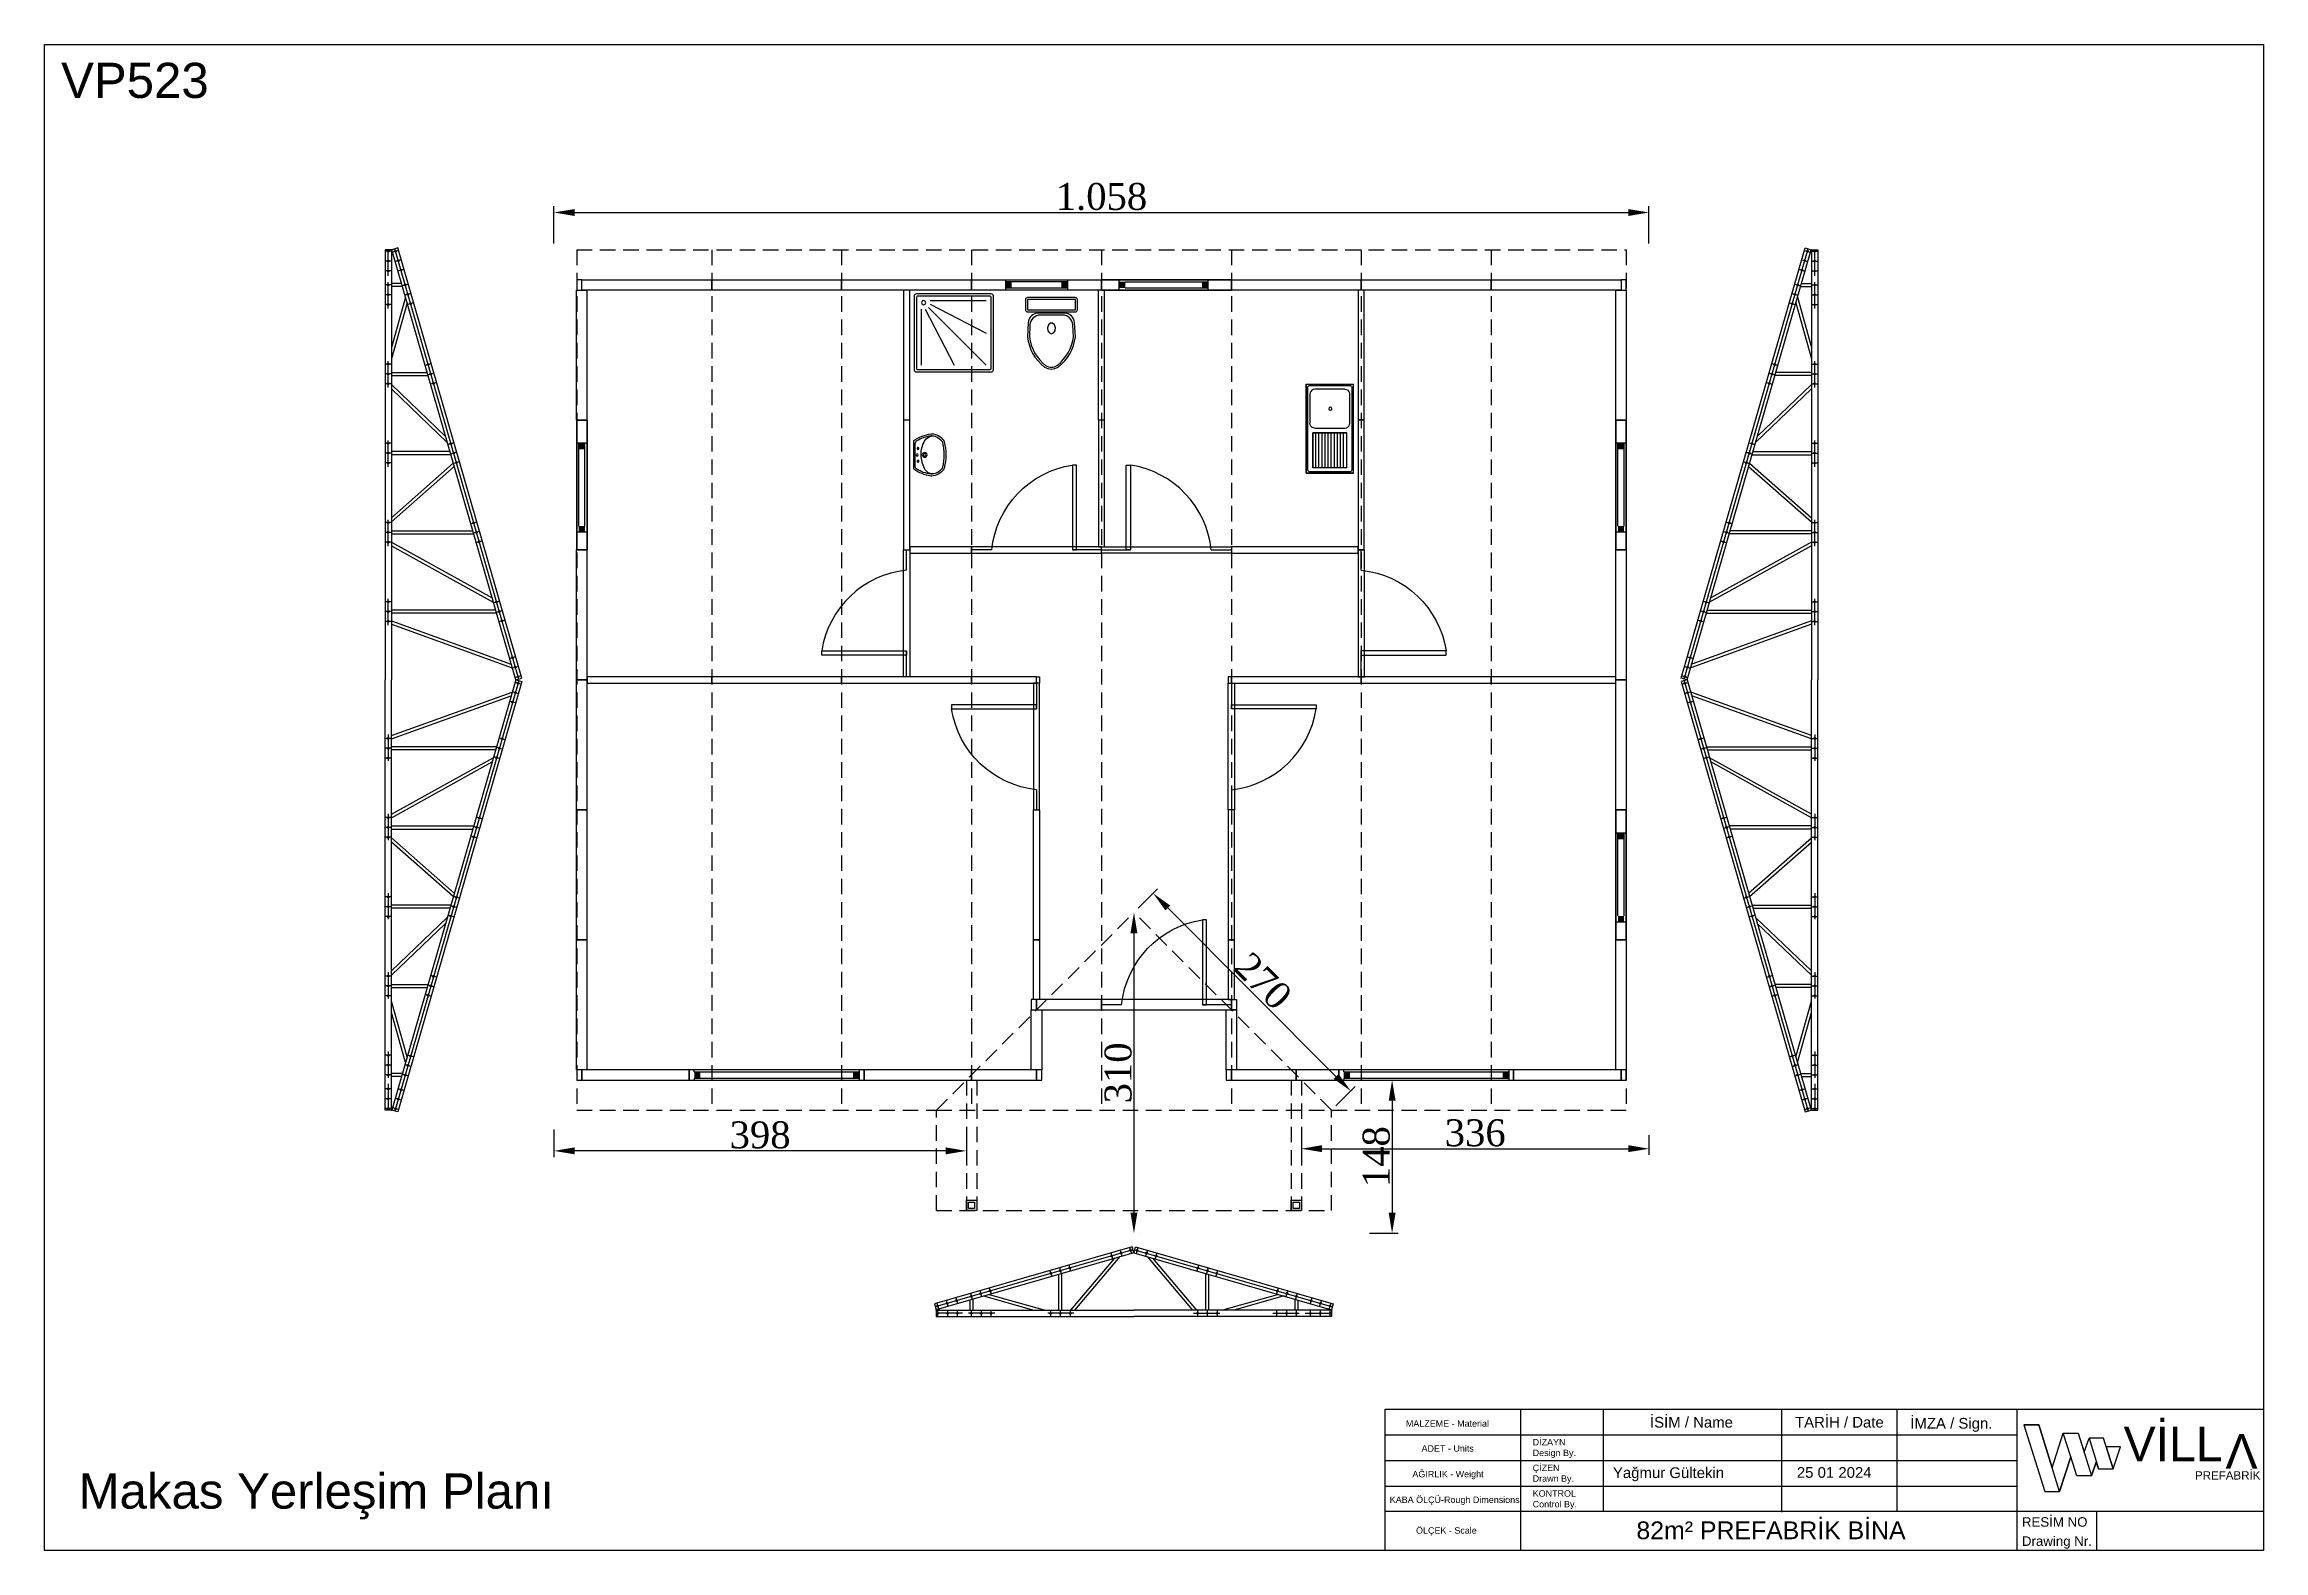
# Model space of a CAD drawing. Header units: millimetres. Extents: x 202729 to 220821, y -210537 to -202962.
# Drawn here: x 207779 to 209923, y -206046 to -204591 of the extents above; entities that cross this region are included whole.
import ezdxf
from ezdxf.enums import TextEntityAlignment as Align

# ---------------------------------------------------------------- set-up
doc = ezdxf.new("R2010")
doc.units = ezdxf.units.MM
doc.header["$MEASUREMENT"] = 0
doc.linetypes.add('DASHED', pattern=[0.75, 0.5, -0.25])
for name, color, linetype in [('1', 250, 'Continuous'), ('Block1', 255, 'Continuous'), ('DUVAR', 7, 'Continuous'), ('KAPI-PEN', 3, 'Continuous'), ('PANO', 11, 'Continuous'), ('TEFRIS', 4, 'Continuous'), ('ZEMİN', 191, 'Continuous'), ('ÖLÇÜLENDİRME', 121, 'Continuous')]:
    doc.layers.add(name, color=color, linetype=linetype)
doc.styles.add('133', font='times.ttf')
doc.styles.get("Standard").update_dxf_attribs({"font": 'arial.ttf'})
doc.dimstyles.new('MAKAS', dxfattribs={"dimscale": 20, "dimtxt": 1.3, "dimasz": 1, "dimexe": 0.3, "dimexo": 0.3, "dimgap": 0.1, "dimtad": 1, "dimrnd": 1, "dimzin": 12, "dimdsep": 46, "dimlunit": 6, "dimtxsty": '133', "dimcen": 0.8, "dimdle": 0.0005, "dimclrd": 4, "dimclre": 6, "dimclrt": 2, "dimazin": 3, "dimtfac": 1, "dimtmove": 0, "dimatfit": 2, "dimldrblk": 'DOTSMALL', "dimfxl": 0, "dimtolj": 1, "dimtzin": 0, "dimarcsym": 0})

msp = doc.modelspace()

# ---------------------------------------------------------------- texts
at = {"linetype": 'Continuous', "lineweight": 25}
for s, height, p in [('VP523', 34.0027, (207794.783, -204643.011)), ('Makas Yerleşim Planı', 34.00273, (207811.705, -206005.379))]:
    msp.add_text(s, height=height, dxfattribs=at).set_placement(p)
at = {"attachment_point": 1}
for s, insert, char_height in [('{\\f@Arial Unicode MS|b0|i0|c162|p34;VİLL}', (209787.446, -205926.346), 33.264), ('{\\f@Arial Unicode MS|b0|i0|c162|p34;PREFABRİK}', (209856.4, -205969.309), 7.98336)]:
    msp.add_mtext_dynamic_manual_height_columns(s, width=1365.36836, gutter_width=12.5, heights=[297.917], dxfattribs=dict(at, insert=insert, char_height=char_height))
at = {"insert": (209916.849, -205966.728), "char_height": 33.264, "attachment_point": 1, "rotation": 180}
msp.add_mtext_dynamic_manual_height_columns('{\\f@Arial Unicode MS|b0|i0|c162|p34;V}', width=1365.36836, gutter_width=12.5, heights=[297.917], dxfattribs=at)
at = {"layer": '1', "color": 0, "lineweight": 25}
for s, height, p in [('İSİM / Name', 10.32282, (209329.869, -205927.112)), ('TARİH / Date', 10.32282, (209469.964, -205927.102)), ('İMZA / Sign.', 10.32282, (209581.345, -205928.144)), ('MALZEME - Material', 6.19369, (209094.022, -205926.276)), ('DİZAYN', 6.1937, (209216.531, -205944.32)), ('ADET - Units', 6.19369, (209109.177, -205950.357)), ('Design By.', 6.1937, (209216.531, -205954.643)), ('AĞIRLIK - Weight', 6.19369, (209100.323, -205975.132)), ('ÇİZEN', 6.1937, (209216.531, -205969.095)), ('Drawn By.', 6.1937, (209216.531, -205979.418)), ('Yağmur Gültekin', 10.32282, (209294.052, -205975.847)), ('KABA ÖLÇÜ-Rough Dimensions', 6.19369, (209078.443, -205999.907)), ('Control By.', 6.19369, (209216.531, -206004.192)), ('KONTROL', 6.1937, (209216.531, -205993.87)), ('ÖLÇEK - Scale', 6.19369, (209103.822, -206029.579)), ('RESİM NO', 9.1758, (209689.2, -206022.859)), ('Drawing Nr.', 9.17584, (209689.2, -206041.337))]:
    msp.add_text(s, height=height, dxfattribs=at).set_placement(p)
msp.add_text('25 01 2024', height=10.3228, dxfattribs=at).set_placement((209543.921, -205975.626), align=Align.RIGHT)
msp.add_text('82m² PREFABRİK BİNA', height=17.18342, dxfattribs=at).set_placement((209446.785, -206034.924), align=Align.CENTER)

# ---------------------------------------------------------------- blocks, each defined once
blk = doc.blocks.new('110')
blk.add_lwpolyline([(74265.2, -40100.5), (74265.2, -40226), (74275.2, -40226), (74275.2, -40100.5)], close=True)
blk = doc.blocks.new('kg')
at = {"layer": 'PANO', "color": 1}
for p, q in [((-19542.4, -7126.4), (-19602.4, -7126.4)), ((-19542.4, -7132.4), (-19602.4, -7132.4))]:
    blk.add_line(p, q, dxfattribs=at)
for points in [[(-19602.4, -7124.4), (-19602.4, -7134.4)], [(-19542.4, -7124.4), (-19542.4, -7134.4)]]:
    blk.add_lwpolyline(points, dxfattribs=at)
for points in [[(-19602.4, -7126.4), (-19596.4, -7126.4), (-19602.4, -7132.4), (-19596.4, -7132.4)], [(-19542.4, -7126.4), (-19548.4, -7126.4), (-19542.4, -7132.4), (-19548.4, -7132.4)]]:
    blk.add_solid(points, dxfattribs=at)
blk = doc.blocks.new('ehr')
at = {"layer": 'PANO', "color": 1}
for p, q in [((-20063, -6682.3), (-19983, -6682.3)), ((-20063, -6688.3), (-19983, -6688.3))]:
    blk.add_line(p, q, dxfattribs=at)
for points in [[(-20069, -6690.3), (-20069, -6680.3)], [(-19983, -6690.3), (-19983, -6680.3)]]:
    blk.add_lwpolyline(points, dxfattribs=at)
for points in [[(-20069, -6688.3), (-20063, -6688.3), (-20069, -6682.3), (-20063, -6682.3)], [(-19983, -6688.3), (-19989, -6688.3), (-19983, -6682.3), (-19989, -6682.3)]]:
    blk.add_solid(points, dxfattribs=at)
blk = doc.blocks.new('jyt')
at = {"layer": 'PANO', "color": 1}
for p, q in [((-19934.2, -6827.4), (-19934.2, -6747.4)), ((-19928.2, -6827.4), (-19928.2, -6747.4))]:
    blk.add_line(p, q, dxfattribs=at)
for points in [[(-19926.2, -6747.4), (-19936.2, -6747.4)], [(-19926.2, -6833.4), (-19936.2, -6833.4)]]:
    blk.add_lwpolyline(points, dxfattribs=at)
for points in [[(-19928.2, -6747.4), (-19928.2, -6753.4), (-19934.2, -6747.4), (-19934.2, -6753.4)], [(-19928.2, -6833.4), (-19928.2, -6827.4), (-19934.2, -6833.4), (-19934.2, -6827.4)]]:
    blk.add_solid(points, dxfattribs=at)
blk = doc.blocks.new('113')
for points in [[(74265.2, -40728), (74265.2, -40853.5), (74275.2, -40853.5), (74275.2, -40728)], [(74265.2, -40728), (74265.2, -40853.5), (74275.2, -40853.5), (74275.2, -40728)], [(74275.2, -40853.5), (74275.2, -40728), (74265.2, -40728), (74265.2, -40853.5)]]:
    blk.add_lwpolyline(points, close=True)
at = {"layer": 'KAPI-PEN'}
for points in [[(74270.2, -40728), (74270.2, -40756)], [(74270.2, -40834), (74270.2, -40853.5)]]:
    blk.add_lwpolyline(points, dxfattribs=at)
blk.add_lwpolyline([(74270.2, -40834, -0.341049), (74188.2, -40756), (74270.2, -40756), (74270.2, -40752), (74188.2, -40752), (74188.2, -40756)], format="xyb", dxfattribs=at)
blk = doc.blocks.new('gfj')
at = {"layer": 'Block1', "color": 1}
for p, q in [((-3418.2, -20535), (-3418.2, -20533)), ((-3418.2, -20541), (-3418.2, -20543))]:
    blk.add_line(p, q, dxfattribs=at)
at = {"layer": 'PANO', "color": 1}
for p, q in [((-3418.2, -20535), (-3258.7, -20535)), ((-3418.2, -20541), (-3258.7, -20541))]:
    blk.add_line(p, q, dxfattribs=at)
blk.add_lwpolyline([(-3258.7, -20543), (-3258.7, -20533)], dxfattribs=at)
for points in [[(-3418.2, -20541), (-3412.2, -20541), (-3418.2, -20535), (-3412.2, -20535)], [(-3258.7, -20541), (-3264.7, -20541), (-3258.7, -20535), (-3264.7, -20535)]]:
    blk.add_solid(points, dxfattribs=at)
blk = doc.blocks.new('D')
blk.add_lwpolyline([(69161.3, -39614.6), (69286.8, -39614.6), (69286.8, -39608.6), (69161.3, -39608.6)], close=True)
blk = doc.blocks.new('KAPI')
for points in [[(68907.3, -39991.1), (68907.3, -40116.6), (68913.3, -40116.6), (68913.3, -39991.1)], [(68907.3, -39991.1), (68907.3, -40116.6), (68913.3, -40116.6), (68913.3, -39991.1)], [(68913.3, -40116.6), (68913.3, -39991.1), (68907.3, -39991.1), (68907.3, -40116.6)]]:
    blk.add_lwpolyline(points, close=True)
at = {"layer": 'KAPI-PEN'}
for points in [[(68910.3, -39991.1), (68910.3, -40019.1)], [(68910.3, -40097.1), (68910.3, -40116.6)]]:
    blk.add_lwpolyline(points, dxfattribs=at)
blk.add_lwpolyline([(68910.3, -40097.1, -0.341049), (68828.3, -40019.1), (68910.3, -40019.1), (68910.3, -40015.1), (68828.3, -40015.1), (68828.3, -40019.1)], format="xyb", dxfattribs=at)
blk = doc.blocks.new('KLOZET')
at = {"layer": 'TEFRIS'}
for p, q in [((-15, 12.4), (-13.8, 12.4)), ((-15, -12.4), (-13.8, -12.4))]:
    blk.add_line(p, q, dxfattribs=at)
for points in [[(-67.2, -6.6, 0.199825), (-37.9, -23.2), (-24.4, -22.4, 0.397632), (-15, -12.4), (-15, 12.4, 0.397632), (-24.4, 22.4), (-37.9, 23.2, 0.199825), (-67.2, 6.6, 0.284389)], [(-2, -25.1, 0.414214), (0, -23.1), (0, 23.1, 0.414214), (-2, 25.1), (-11.8, 25.1, 0.414214), (-13.8, 23.1), (-13.8, -23.1, 0.414214), (-11.8, -25.1)], [(-37.8, -21.3), (-26.4, -20.7, 0.398989), (-16.9, -10.7), (-16.9, 10.7, 0.398989), (-26.4, 20.7), (-37.8, 21.3, 0.197715), (-65.7, 5.6, 0.284389), (-65.7, -5.6, 0.197715)]]:
    blk.add_lwpolyline(points, format="xyb", close=True, dxfattribs=at)
blk.add_lwpolyline([(-11.9, -23.2), (-1.9, -23.2), (-1.9, 23.2), (-11.9, 23.2)], close=True, dxfattribs=at)
at = {"layer": 'TEFRIS', "linetype": 'Continuous'}
blk.add_polyline3d([(-35, -0.1, 0), (-34.2, -2.2, 0), (-32, -3.6, 0), (-29.1, -3.9, 0), (-26.5, -3, 0), (-24.9, -1.2, 0), (-24.9, 0.9, 0), (-26.5, 2.7, 0), (-29.1, 3.6, 0), (-32, 3.3, 0), (-34.2, 1.9, 0), (-35, -0.1, 0)], dxfattribs=at)
blk = doc.blocks.new('LAVABO')
at = {"layer": 'TEFRIS'}
for points in [[(13.9, 0, 0.112842), (20.4, 16.5, 0.051406), (20.4, 17.4, 0.218961), (14.4, 28.5, 0.113197), (12.7, 29.3, 0.122001), (-12.7, 29.3, 0.113197), (-14.4, 28.5, 0.218961), (-20.4, 17.4, 0.051406), (-20.4, 16.5, 0.112842), (-13.9, 0)], [(10, 1.2, 0.248162), (13.8, 2.8, 0.097547), (18.6, 16.6, 0.057084), (18.6, 17.5, 0.205938), (13.7, 26.7, 0.12541), (11.8, 27.7, 0.11725), (-11.8, 27.7, 0.12541), (-13.7, 26.7, 0.174088), (-18.3, 19.3, 0.114282), (-18.6, 16.6, 0.097547), (-13.8, 2.8, 0.248162), (-10, 1.2)]]:
    blk.add_lwpolyline(points, format="xyb", close=True, dxfattribs=at)
blk.add_lwpolyline([(-18.3, 19.3, 0.321438), (-13.2, 10.3, 0.098457), (0, 7.1, 0.139763), (13.2, 10.3, 0.277065), (18.3, 19.3)], format="xyb", dxfattribs=at)
for centre, radius in [((-6.2, 4), 0.923), ((0, 10.5), 2.31), ((0, 10.5), 1.42), ((0, 3.2), 1.08), ((6.2, 4), 0.923)]:
    blk.add_circle(centre, radius, dxfattribs=at)
blk = doc.blocks.new('DUS')
at = {"layer": 'TEFRIS'}
for p, q in [((-1.6, 0.7), (-73.1, 0.7)), ((-75.3, -1.6), (-75.3, -73.1)), ((-73.1, -2.4), (-73.1, -72.3)), ((-2.4, -1.6), (-72.3, -1.6)), ((-14.5, -6.2), (-68.5, -6.2)), ((-14.6, -9.6), (-68.5, -37.7)), ((-12.9, -12.9), (-68.5, -68.5)), ((-9.6, -14.6), (-37.7, -68.5)), ((-6.2, -68.5), (-6.2, -14.5)), ((-1.6, -72.3), (-1.6, -2.4)), ((0.7, -73.1), (0.7, -1.6)), ((-73.1, -75.3), (-1.6, -75.3)), ((-72.3, -73.1), (-2.4, -73.1))]:
    blk.add_line(p, q, dxfattribs=at)
blk.add_circle((-8.2, -8.2), 2.03, dxfattribs=at)
for centre, radius, start, end in [((-73.1, -1.6), 2.28, 90, 180), ((-1.6, -1.6), 2.28, 0, 90), ((-72.3, -2.4), 0.76, 90, 180), ((-2.4, -2.4), 0.76, 360, 90), ((-73.1, -73.1), 2.28, 180, 270), ((-72.3, -72.3), 0.76, 180, 270), ((-2.4, -72.3), 0.76, 270, 0), ((-1.6, -73.1), 2.28, 270, 360)]:
    blk.add_arc(centre, radius, start, end, dxfattribs=at)
blk = doc.blocks.new('*D7270')
at = {"layer": 'Defpoints', "color": 0}
for p in [(209328.9, -204753.6), (208270.9, -204789.5), (209328.9, -204789.5)]:
    blk.add_point(p, dxfattribs=at)
at = {"layer": 'DUVAR', "color": 6, "lineweight": -2}
for p, q in [((208270.9, -204783.5), (208270.9, -204747.6)), ((209328.9, -204783.5), (209328.9, -204747.6))]:
    blk.add_line(p, q, dxfattribs=at)
at = {"layer": 'DUVAR', "color": 4, "lineweight": -2}
blk.add_line((208290.9, -204753.6), (209308.9, -204753.6), dxfattribs=at)
at = {"layer": 'DUVAR', "color": 4}
for points in [[(208290.9, -204750.3), (208290.9, -204757), (208270.9, -204753.6)], [(209308.9, -204757), (209308.9, -204750.3), (209328.9, -204753.6)]]:
    blk.add_solid(points, dxfattribs=at)
at = {"layer": 'DUVAR', "color": 2, "insert": (208799.9, -204738.4), "char_height": 26, "attachment_point": 5, "style": '133'}
blk.add_mtext('\\A1;1.058', dxfattribs=at)
blk = doc.blocks.new('_DotSmall')
at = {"color": 0, "linetype": 'ByBlock', "const_width": 0.5}
blk.add_lwpolyline([(-0.0625, 0, 1), (0.0625, 0, 1)], format="xyb", close=True, dxfattribs=at)
blk = doc.blocks.new('*D7271')
at = {"layer": 'Defpoints', "color": 0}
for p in [(208993.1, -205638.6), (209328.9, -205638.6), (209328.9, -205657.8)]:
    blk.add_point(p, dxfattribs=at)
at = {"layer": 'DUVAR', "color": 6, "lineweight": -2}
for p, q in [((208993.1, -205644.6), (208993.1, -205663.8)), ((209328.9, -205644.6), (209328.9, -205663.8))]:
    blk.add_line(p, q, dxfattribs=at)
at = {"layer": 'DUVAR', "color": 4, "lineweight": -2}
blk.add_line((209013.1, -205657.8), (209308.9, -205657.8), dxfattribs=at)
at = {"layer": 'DUVAR', "color": 4}
for points in [[(209013.1, -205654.4), (209013.1, -205661.1), (208993.1, -205657.8)], [(209308.9, -205661.1), (209308.9, -205654.4), (209328.9, -205657.8)]]:
    blk.add_solid(points, dxfattribs=at)
at = {"layer": 'DUVAR', "color": 2, "insert": (209161, -205642.6), "char_height": 26, "attachment_point": 5, "style": '133'}
blk.add_mtext('\\A1;336', dxfattribs=at)
blk = doc.blocks.new('*D7272')
at = {"layer": 'Defpoints', "color": 0}
for p in [(208270.9, -205633.1), (208669.4, -205633.1), (208270.9, -205659.9)]:
    blk.add_point(p, dxfattribs=at)
at = {"layer": 'DUVAR', "color": 6, "lineweight": -2}
for p, q in [((208270.9, -205639.1), (208270.9, -205665.9)), ((208669.4, -205639.1), (208669.4, -205665.9))]:
    blk.add_line(p, q, dxfattribs=at)
at = {"layer": 'DUVAR', "color": 4, "lineweight": -2}
blk.add_line((208649.4, -205659.9), (208290.9, -205659.9), dxfattribs=at)
at = {"layer": 'DUVAR', "color": 4}
for points in [[(208290.9, -205656.5), (208290.9, -205663.2), (208270.9, -205659.9)], [(208649.4, -205663.2), (208649.4, -205656.5), (208669.4, -205659.9)]]:
    blk.add_solid(points, dxfattribs=at)
at = {"layer": 'DUVAR', "color": 2, "insert": (208470.1, -205644.6), "char_height": 26, "attachment_point": 5, "style": '133'}
blk.add_mtext('\\A1;398', dxfattribs=at)
blk = doc.blocks.new('*D7273')
at = {"layer": 'Defpoints', "color": 0}
for p in [(209052.8, -205591.5), (209052.8, -205739.5), (209080.7, -205739.5)]:
    blk.add_point(p, dxfattribs=at)
at = {"layer": 'DUVAR', "color": 6, "lineweight": -2}
for p, q in [((209058.8, -205591.5), (209086.7, -205591.5)), ((209058.8, -205739.5), (209086.7, -205739.5))]:
    blk.add_line(p, q, dxfattribs=at)
at = {"layer": 'DUVAR', "color": 4, "lineweight": -2}
blk.add_line((209080.7, -205611.5), (209080.7, -205719.5), dxfattribs=at)
at = {"layer": 'DUVAR', "color": 4}
for points in [[(209084.1, -205611.5), (209077.4, -205611.5), (209080.7, -205591.5)], [(209077.4, -205719.5), (209084.1, -205719.5), (209080.7, -205739.5)]]:
    blk.add_solid(points, dxfattribs=at)
at = {"layer": 'DUVAR', "color": 2, "insert": (209065.5, -205665.5), "char_height": 26, "attachment_point": 5, "rotation": 90, "style": '133'}
blk.add_mtext('\\A1;148', dxfattribs=at)
blk = doc.blocks.new('*D7274')
at = {"layer": 'Defpoints', "color": 0}
for p in [(208831.3, -205429.7), (209040.7, -205602), (209022.1, -205620.5)]:
    blk.add_point(p, dxfattribs=at)
at = {"layer": 'DUVAR', "color": 6, "lineweight": -2}
for p, q in [((208835.5, -205425.4), (208854, -205406.9)), ((209026.4, -205616.3), (209044.9, -205597.8))]:
    blk.add_line(p, q, dxfattribs=at)
at = {"layer": 'DUVAR', "color": 4, "lineweight": -2}
blk.add_line((208863.9, -205425.3), (209026.5, -205587.9), dxfattribs=at)
at = {"layer": 'DUVAR', "color": 4}
for points in [[(208866.3, -205422.9), (208861.6, -205427.6), (208849.8, -205411.1)], [(209024.2, -205590.2), (209028.9, -205585.5), (209040.7, -205602)]]:
    blk.add_solid(points, dxfattribs=at)
at = {"layer": 'DUVAR', "color": 2, "insert": (208956, -205495.8), "char_height": 26, "attachment_point": 5, "rotation": 315, "style": '133'}
blk.add_mtext('\\A1;270', dxfattribs=at)
blk = doc.blocks.new('*D7275')
at = {"layer": 'Defpoints', "color": 0}
for p in [(208831.3, -205429.7), (208831.3, -205739.5), (208831.3, -205739.5)]:
    blk.add_point(p, dxfattribs=at)
at = {"layer": 'DUVAR', "color": 6, "lineweight": -2}
for p, q in [((208837.3, -205429.7), (208837.3, -205429.7)), ((208837.3, -205739.5), (208837.3, -205739.5))]:
    blk.add_line(p, q, dxfattribs=at)
at = {"layer": 'DUVAR', "color": 4, "lineweight": -2}
blk.add_line((208831.3, -205449.7), (208831.3, -205719.5), dxfattribs=at)
at = {"layer": 'DUVAR', "color": 4}
for points in [[(208834.6, -205449.7), (208827.9, -205449.7), (208831.3, -205429.7)], [(208827.9, -205719.5), (208834.6, -205719.5), (208831.3, -205739.5)]]:
    blk.add_solid(points, dxfattribs=at)
at = {"layer": 'DUVAR', "color": 2, "insert": (208816.1, -205584.6), "char_height": 26, "attachment_point": 5, "rotation": 90, "style": '133'}
blk.add_mtext('\\A1;310', dxfattribs=at)
blk = doc.blocks.new('EVYE')
at = {"layer": 'TEFRIS'}
for p, q in [((-45.2, 24.7), (40.8, 24.7)), ((-45.2, 24.7), (-45.2, -21.3)), ((-41.7, 23.2), (37.3, 23.2)), ((40.8, 24.7), (40.8, -21.3)), ((-40.2, -12.8, -1.5), (-40.2, 16.2, -1.5)), ((-35.4, 21, -1.5), (-7.4, 21, -1.5)), ((35.8, 18.1, -1.7), (1.9, 18.1, -1.7)), ((1.9, 18.1, -1.7), (1.9, -14.6, -1.7)), ((35.8, 15.1, -1.7), (1.9, 15.1, -1.7)), ((35.8, 12.2, -1.7), (1.9, 12.2, -1.7)), ((35.8, 9.2, -1.7), (1.9, 9.2, -1.7)), ((35.8, 6.2, -1.7), (1.9, 6.2, -1.7)), ((35.8, 3.2, -1.7), (1.9, 3.2, -1.7)), ((35.8, 0.3, -1.7), (1.9, 0.3, -1.7)), ((35.8, -14.6, -1.7), (35.8, 18.1, -1.7)), ((40.8, -21.3), (-45.2, -21.3)), ((37.3, -19.8), (-41.8, -19.8)), ((35.8, -2.7, -1.7), (1.9, -2.7, -1.7)), ((35.8, -5.7, -1.7), (1.9, -5.7, -1.7)), ((35.8, -8.6, -1.7), (1.9, -8.6, -1.7)), ((35.8, -11.6, -1.7), (1.9, -11.6, -1.7)), ((35.8, -14.6, -1.7), (1.9, -14.6, -1.7))]:
    blk.add_line(p, q, dxfattribs=at)
blk.add_circle((-21.4, 1.3, -4.5), 1.49, dxfattribs=at)
for points, invisible_edges in [([(-38.2, -16.7, -1.5), (-79.5, 21.7, -1.5), (-39.3, -15.6, -1.5)], 3), ([(-39.3, -15.6, -1.5), (-79.5, 21.7, -1.5), (-40, -14.3, -1.5)], 3), ([(-40, -14.3, -1.5), (-79.5, 21.7, -1.5), (-40.2, -12.8, -1.5)], 3), ([(37.3, 23.2), (40.8, 24.7), (-45.2, 24.7)], 13), ([(37.3, 23.2), (-45.2, 24.7), (37.3, 23.2)], 3), ([(-45.2, 24.7), (-41.7, 23.2), (37.3, 23.2)], 13), ([(-43.6, 22), (-45.2, 24.7), (-43.1, 22.6)], 3), ([(-43.7, -17.8), (-45.2, 24.7), (-43.7, 21.2)], 3), ([(-43.1, 22.6), (-45.2, 24.7), (-42.5, 23)], 3), ([(-42.5, 23), (-45.2, 24.7), (-41.8, 23.2)], 3), ([(-43.7, 21.2), (-45.2, 24.7), (-43.7, 21.2)], 3), ([(-43.7, 21.2), (-45.2, 24.7), (-43.6, 22)], 3), ([(-43.7, -17.8), (-45.2, 24.7), (-43.7, -17.8)], 3), ([(-41.8, 23.2), (40.8, 24.7), (-41.7, 23.2)], 3), ([(-4.6, -16.7, -1.5), (36.7, 21.7, -1.5), (-3.5, -15.6, -1.5)], 3), ([(-3.5, -15.6, -1.5), (36.7, 21.7, -1.5), (-2.9, -14.3, -1.5)], 3), ([(-2.9, -14.3, -1.5), (36.7, 21.7, -1.5), (-2.6, -12.8, -1.5)], 3), ([(-2.6, -12.8, -1.5), (36.7, 21.7, -1.5), (-2.6, 16.2, -1.5)], 3), ([(38.1, 23), (40.8, 24.7), (37.3, 23.2)], 3), ([(38.7, 22.6), (40.8, 24.7), (38.1, 23)], 3), ([(39.1, 22), (40.8, 24.7), (38.7, 22.6)], 3), ([(39.3, 21.2), (40.8, 24.7), (39.1, 22)], 3), ([(39.3, -17.8), (40.8, -21.3), (40.8, 24.7)], 13), ([(39.3, -17.8), (40.8, 24.7), (39.3, -17.8)], 3), ([(39.3, -17.8), (40.8, 24.7), (39.3, 21.2)], 3), ([(39.3, 21.2), (40.8, 24.7), (39.3, 21.2)], 3), ([(-35.4, 21, -1.5), (-80.6, 20.6, -1.5), (-36.9, 20.8, -1.5)], 3), ([(-36.9, 20.8, -1.5), (-80.6, 20.6, -1.5), (-38.2, 20.1, -1.5)], 3), ([(-38.2, 20.1, -1.5), (-79.5, -18.3, -1.5), (-39.3, 19, -1.5)], 3), ([(-39.3, 19, -1.5), (-79.5, -18.3, -1.5), (-40, 17.7, -1.5)], 3), ([(-40, 17.7, -1.5), (-79.5, -18.3, -1.5), (-40.2, 16.2, -1.5)], 3), ([(-7.4, 21, -1.5), (37.8, 20.6, -1.5), (-5.9, 20.8, -1.5)], 3), ([(-5.9, 20.8, -1.5), (37.8, 20.6, -1.5), (-4.6, 20.1, -1.5)], 3), ([(-4.6, 20.1, -1.5), (36.7, -18.3, -1.5), (-3.5, 19, -1.5)], 3), ([(-3.5, 19, -1.5), (36.7, -18.3, -1.5), (-2.9, 17.7, -1.5)], 3), ([(-2.9, 17.7, -1.5), (36.7, -18.3, -1.5), (-2.6, 16.2, -1.5)], 3), ([(1.9, -14.6, -1.7), (1.9, 18.1, -1.7), (35.8, 18.1, -1.7)], 12), ([(-36.9, -17.4, -1.5), (-80.6, -17.2, -1.5), (-38.2, -16.7, -1.5)], 3), ([(-35.4, -17.6, -1.5), (-80.6, -17.2, -1.5), (-36.9, -17.4, -1.5)], 3), ([(-43.6, -18.6), (-45.2, -21.3), (-43.7, -17.8)], 3), ([(-43.1, -19.2), (-45.2, -21.3), (-43.6, -18.6)], 3), ([(-42.5, -19.6), (-45.2, -21.3), (-43.1, -19.2)], 3), ([(-41.8, -19.8), (-45.2, -21.3), (-42.5, -19.6)], 3), ([(-41.7, -19.8), (-45.2, -21.3), (-41.8, -19.8)], 3), ([(-35.4, -17.6, -1.5), (37.7, -17.6, -1.5), (-7.4, -17.6, -1.5)], 3), ([(-7.4, -17.6, -1.5), (37.8, -17.2, -1.5), (-5.9, -17.4, -1.5)], 3), ([(-5.9, -17.4, -1.5), (37.8, -17.2, -1.5), (-4.6, -16.7, -1.5)], 3), ([(37.3, -19.8), (40.8, -21.3), (38.1, -19.6)], 3), ([(37.3, -19.8), (40.8, -21.3), (37.3, -19.8)], 3), ([(38.1, -19.6), (40.8, -21.3), (38.7, -19.2)], 3), ([(38.7, -19.2), (40.8, -21.3), (39.1, -18.6)], 3), ([(39.1, -18.6), (40.8, -21.3), (39.3, -17.8)], 3)]:
    blk.add_3dface(points, dxfattribs=dict(at, invisible_edges=invisible_edges))

# ---------------------------------------------------------------- dimensions: what is measured, and where the dimension line sits
at = {"layer": 'DUVAR', "color": 1}
for p1, p2, distance, picture, middle in [((208270.893, -204789.549), (209328.893, -204789.549), 35.918, '*D7270', (208799.893, -204738.396)), ((208831.268, -205429.674), (209022.143, -205620.549), 26.202, '*D7274', (208956.006, -205495.811)), ((208831.268270137, -205429.673919565), (208831.268270137, -205739.548919565), 0, '*D7275', (208816.073074942, -205584.611419565)), ((209052.842, -205591.549), (209052.842, -205739.549), 27.887, '*D7273', (209065.534, -205665.549)), ((208669.393, -205633.066), (208270.893, -205633.066), 26.797, '*D7272', (208470.143, -205644.628)), ((208993.143, -205638.629), (209328.893, -205638.629), -19.147, '*D7271', (209161.018, -205642.581))]:
    dim = msp.add_aligned_dim(p1=p1, p2=p2, distance=distance, dimstyle='MAKAS', dxfattribs=at)
    dim.commit()
    dim.dimension.update_dxf_attribs({"geometry": picture, "text_midpoint": middle})

# ---------------------------------------------------------------- linework, layer by layer
at = {"linetype": 'Continuous', "lineweight": 25}
msp.add_line((209922.706, -206008.322), (209073.941, -206008.322), dxfattribs=at)
at = {"color": 254, "linetype": 'Continuous', "lineweight": 25, "ltscale": 1}
for p, q in [((209922.706, -206008.322), (209684.134, -206008.322)), ((209761.26, -206008.322), (209761.26, -206045.924))]:
    msp.add_line(p, q, dxfattribs=at)
at = {"color": 2}
for points in [[(209922.706, -206045.924), (207778.624, -206045.924), (207778.624, -204591.282), (209922.706, -204591.282)], [(209073.941, -205909.223), (209922.706, -205909.223), (209922.706, -206045.924), (209073.941, -206045.924)]]:
    msp.add_lwpolyline(points, close=True, dxfattribs=at)
for points in [[(208799.893, -204828.549), (208674.393, -204828.549), (208674.393, -204818.549), (208799.893, -204818.549)], [(208674.393, -204818.549), (208799.893, -204818.549), (208799.893, -204828.549), (208674.393, -204828.549)], [(208799.893, -204818.549), (208925.393, -204818.549), (208925.393, -204828.549), (208799.893, -204828.549)], [(208799.893, -204818.549), (208925.393, -204818.549), (208925.393, -204828.549), (208799.893, -204828.549)], [(208799.893, -204818.549), (208925.393, -204818.549), (208925.393, -204828.549), (208799.893, -204828.549)], [(208799.893, -204828.549), (208925.393, -204828.549), (208925.393, -204818.549), (208799.893, -204818.549)], [(208292.893, -205079.549), (208292.893, -204954.049), (208302.893, -204954.049), (208302.893, -205079.549)], [(208292.893, -205079.549), (208292.893, -204954.049), (208302.893, -204954.049), (208302.893, -205079.549)], [(208292.893, -205079.549), (208292.893, -204954.049), (208302.893, -204954.049), (208302.893, -205079.549)], [(208302.893, -205079.549), (208302.893, -204954.049), (208292.893, -204954.049), (208292.893, -205079.549)], [(208608.643, -204954.049), (208608.643, -205079.549), (208614.643, -205079.549), (208614.643, -204954.049)], [(208796.893, -204954.049), (208796.893, -205076.549), (208802.893, -205076.549), (208802.893, -204954.049)], [(209296.893, -205079.549), (209296.893, -204954.049), (209306.893, -204954.049), (209306.893, -205079.549)], [(209296.893, -205079.549), (209296.893, -204954.049), (209306.893, -204954.049), (209306.893, -205079.549)], [(209296.893, -205079.549), (209296.893, -204954.049), (209306.893, -204954.049), (209306.893, -205079.549)], [(209306.893, -205079.549), (209306.893, -204954.049), (209296.893, -204954.049), (209296.893, -205079.549)], [(208608.643, -205202.049), (208608.643, -205079.549), (208614.643, -205079.549), (208614.643, -205202.049)], [(208608.643, -205202.049), (208608.643, -205079.549), (208614.643, -205079.549), (208614.643, -205202.049)], [(208614.643, -205079.549), (208614.643, -205202.049), (208608.643, -205202.049), (208608.643, -205079.549)], [(208614.643, -205082.549), (208674.393, -205082.549), (208674.393, -205076.549), (208614.643, -205076.549)], [(208925.393, -205082.549), (209047.893, -205082.549), (209047.893, -205076.549), (208925.393, -205076.549)], [(209053.893, -205202.049), (209053.893, -205079.549), (209047.893, -205079.549), (209047.893, -205202.049)], [(209053.893, -205202.049), (209053.893, -205079.549), (209047.893, -205079.549), (209047.893, -205202.049)], [(209047.893, -205079.549), (209047.893, -205202.049), (209053.893, -205202.049), (209053.893, -205079.549)], [(208302.893, -205208.049), (208423.393, -205208.049), (208423.393, -205202.049), (208302.893, -205202.049)], [(208674.393, -205208.049), (208737.143, -205208.049), (208737.143, -205202.049), (208674.393, -205202.049)], [(208734.143, -205208.049), (208734.143, -205330.549), (208740.143, -205330.549), (208740.143, -205208.049)], [(208734.143, -205208.049), (208734.143, -205330.549), (208740.143, -205330.549), (208740.143, -205208.049)], [(208740.143, -205330.549), (208740.143, -205208.049), (208734.143, -205208.049), (208734.143, -205330.549)], [(208928.393, -205208.049), (208928.393, -205330.549), (208922.393, -205330.549), (208922.393, -205208.049)], [(208928.393, -205208.049), (208928.393, -205330.549), (208922.393, -205330.549), (208922.393, -205208.049)], [(208922.393, -205330.549), (208922.393, -205208.049), (208928.393, -205208.049), (208928.393, -205330.549)], [(209176.393, -205208.049), (209296.893, -205208.049), (209296.893, -205202.049), (209176.393, -205202.049)], [(209296.893, -205456.049), (209296.893, -205330.549), (209306.893, -205330.549), (209306.893, -205456.049)], [(209296.893, -205456.049), (209296.893, -205330.549), (209306.893, -205330.549), (209306.893, -205456.049)], [(209296.893, -205456.049), (209296.893, -205330.549), (209306.893, -205330.549), (209306.893, -205456.049)], [(209306.893, -205456.049), (209306.893, -205330.549), (209296.893, -205330.549), (209296.893, -205456.049)], [(208740.143, -205456.049), (208740.143, -205513.799), (208734.143, -205513.799), (208734.143, -205456.049)], [(208922.393, -205456.049), (208922.393, -205513.799), (208928.393, -205513.799), (208928.393, -205456.049)], [(208732.143, -205581.549), (208732.143, -205523.799), (208742.143, -205523.799), (208742.143, -205581.549)], [(208737.143, -205523.799), (208799.893, -205523.799), (208799.893, -205513.799), (208737.143, -205513.799)], [(208920.393, -205581.549), (208920.393, -205523.799), (208930.393, -205523.799), (208930.393, -205581.549)], [(208297.893, -205591.549), (208401.643, -205591.549), (208401.643, -205581.549), (208297.893, -205581.549)], [(208570.643, -205581.549), (208401.643, -205581.549), (208401.643, -205591.549), (208570.643, -205591.549)], [(208570.643, -205591.549), (208674.393, -205591.549), (208674.393, -205581.549), (208570.643, -205581.549)], [(208674.393, -205591.549), (208737.143, -205591.549), (208737.143, -205581.549), (208674.393, -205581.549)], [(208925.393, -205591.549), (208988.143, -205591.549), (208988.143, -205581.549), (208925.393, -205581.549)], [(208988.143, -205591.549), (209029.143, -205591.549), (209029.143, -205581.549), (208988.143, -205581.549)], [(209198.143, -205581.549), (209029.143, -205581.549), (209029.143, -205591.549), (209198.143, -205591.549)], [(209198.143, -205591.549), (209301.893, -205591.549), (209301.893, -205581.549), (209198.143, -205581.549)]]:
    msp.add_lwpolyline(points, close=True)
msp.add_lwpolyline([(209691.032, -205924.369), (209711.313, -205988.764), (209725.435, -205988.764), (209705.488, -205924.369), (209691.032, -205924.369), (209705.488, -205924.369), (209718.429, -205966.147), (209729.142, -205932.423), (209743.617, -205932.423), (209756.503, -205973.703), (209742.205, -205973.703), (209736.361, -205955.236), (209725.435, -205988.764), (209736.361, -205955.236), (209729.142, -205932.423), (209743.617, -205932.423), (209749.42, -205951.012), (209754.032, -205937.362), (209763.034, -205966.823), (209761.065, -205960.377), (209756.503, -205973.703), (209761.065, -205960.377), (209763.034, -205966.823), (209777.509, -205966.823), (209784.394, -205945.654), (209770.66, -205945.654), (209777.509, -205966.823), (209767.977, -205937.362), (209754.032, -205937.362)])
at = {"layer": '1', "color": 7, "linetype": 'Continuous', "lineweight": 25, "ltscale": 1}
for p, q in [((209205.041, -206045.924), (209205.041, -205909.223)), ((209684.134, -205909.223), (209684.134, -206045.924))]:
    msp.add_line(p, q, dxfattribs=at)
at = {"layer": '1', "color": 254, "linetype": 'Continuous', "lineweight": 25, "ltscale": 1, "flags": 128}
for points in [[(209284.526, -205909.223), (209284.526, -206008.322), (209284.526, -206008.322)], [(209456.891, -205909.223), (209456.891, -206008.954)], [(209568.404, -205909.223), (209568.404, -206008.322)]]:
    msp.add_lwpolyline(points, dxfattribs=at)
at = {"layer": '1', "color": 255, "linetype": 'Continuous', "lineweight": 25, "ltscale": 1, "flags": 128}
for points in [[(209073.941, -205933.997), (209284.526, -205933.997), (209456.891, -205933.997), (209527.113, -205933.997), (209684.134, -205933.997)], [(209073.941, -205958.772), (209284.526, -205958.772), (209456.891, -205958.772), (209527.113, -205958.772), (209684.134, -205958.772)], [(209073.941, -205983.547), (209284.526, -205983.547), (209456.891, -205983.547), (209527.113, -205983.547), (209684.134, -205983.547)]]:
    msp.add_lwpolyline(points, dxfattribs=at)
at = {"layer": 'Block1', "color": 1}
for p, q in [((208107.824, -204789.549), (208107.824, -205205.049)), ((208113.824, -204789.549), (208107.824, -204789.549)), ((208113.824, -204789.549), (208113.824, -205205.049)), ((208113.824, -204789.549), (208114.27, -204789.549)), ((208113.824, -204792.549), (208115.134, -204792.549)), ((208120.035, -204787.887), (208114.27, -204789.549)), ((208234.012, -205205.049), (208114.27, -204789.549)), ((208239.777, -205203.387), (208120.035, -204787.887)), ((209360.009, -205203.387), (209479.752, -204787.887)), ((209365.774, -205205.049), (209485.517, -204789.549)), ((209479.752, -204787.887), (209485.517, -204789.549)), ((209485.963, -204792.549), (209484.652, -204792.549)), ((209485.963, -204789.549), (209485.517, -204789.549)), ((209485.963, -204789.549), (209485.963, -205205.049)), ((209485.963, -204789.549), (209491.963, -204789.549)), ((209491.963, -204789.549), (209491.963, -205205.049)), ((208123.636, -204822.049), (208113.824, -204822.049)), ((209476.151, -204822.049), (209485.963, -204822.049)), ((208124.5, -204825.049), (208113.824, -204825.049)), ((208127.489, -204835.42), (208113.824, -204883.882)), ((208129.064, -204840.887), (208113.824, -204894.937)), ((209470.722, -204840.887), (209485.963, -204894.937)), ((209472.298, -204835.42), (209485.963, -204883.882)), ((209475.286, -204825.049), (209485.963, -204825.049)), ((208113.824, -204908.049), (208148.42, -204908.049)), ((209485.963, -204908.049), (209451.367, -204908.049)), ((208113.824, -204911.049), (208149.284, -204911.049)), ((208113.824, -204919.841), (208166.256, -204969.94)), ((208113.824, -204923.99), (208167.907, -204975.667)), ((209485.963, -204923.99), (209431.88, -204975.667)), ((209485.963, -204919.841), (209433.53, -204969.94)), ((209485.963, -204911.049), (209450.502, -204911.049)), ((208170.466, -204984.549), (208113.824, -204984.549)), ((208171.331, -204987.549), (208113.824, -204987.549)), ((209428.456, -204987.549), (209485.963, -204987.549)), ((209429.32, -204984.549), (209485.963, -204984.549)), ((208173.701, -204995.774), (208113.824, -205048.414)), ((208174.62, -204998.961), (208113.824, -205052.409)), ((209425.167, -204998.961), (209485.963, -205052.409)), ((209426.085, -204995.774), (209485.963, -205048.414)), ((208113.824, -205061.049), (208192.513, -205061.049)), ((208113.824, -205064.049), (208193.377, -205064.049)), ((208113.824, -205071.994), (208211.181, -205125.828)), ((208113.824, -205075.422), (208212.357, -205129.906)), ((209485.963, -205075.422), (209387.43, -205129.906)), ((209485.963, -205071.994), (209388.605, -205125.828)), ((209485.963, -205064.049), (209406.409, -205064.049)), ((209485.963, -205061.049), (209407.274, -205061.049)), ((208214.559, -205137.549), (208113.824, -205137.549)), ((208215.424, -205140.549), (208113.824, -205140.549)), ((209384.363, -205140.549), (209485.963, -205140.549)), ((209385.227, -205137.549), (209485.963, -205137.549)), ((208107.824, -205620.549), (208107.824, -205205.049)), ((208113.824, -205620.549), (208113.824, -205205.049)), ((208234.012, -205205.049), (208114.27, -205620.549)), ((208239.777, -205206.71), (208120.035, -205622.21)), ((208234.012, -205205.049), (208239.777, -205203.387)), ((208234.012, -205205.049), (208239.777, -205206.71)), ((209365.774, -205205.049), (209360.009, -205203.387)), ((209365.774, -205205.049), (209360.009, -205206.71)), ((209360.009, -205206.71), (209479.752, -205622.21)), ((209365.774, -205205.049), (209485.517, -205620.549)), ((209485.963, -205620.549), (209485.963, -205205.049)), ((209491.963, -205620.549), (209491.963, -205205.049)), ((208215.424, -205269.549), (208113.824, -205269.549)), ((208214.559, -205272.549), (208113.824, -205272.549)), ((209384.363, -205269.549), (209485.963, -205269.549)), ((209385.227, -205272.549), (209485.963, -205272.549)), ((208113.824, -205334.676), (208212.357, -205280.192)), ((208113.824, -205338.104), (208211.181, -205284.27)), ((209485.963, -205334.676), (209387.43, -205280.192)), ((209485.963, -205338.104), (209388.605, -205284.27)), ((208113.824, -205346.049), (208193.377, -205346.049)), ((208113.824, -205349.049), (208192.513, -205349.049)), ((208174.62, -205411.137), (208113.824, -205357.689)), ((209485.963, -205346.049), (209406.409, -205346.049)), ((209485.963, -205349.049), (209407.274, -205349.049)), ((209425.167, -205411.137), (209485.963, -205357.689)), ((208173.701, -205414.324), (208113.824, -205361.684)), ((209426.085, -205414.324), (209485.963, -205361.684)), ((208171.331, -205422.549), (208113.824, -205422.549)), ((209428.456, -205422.549), (209485.963, -205422.549)), ((208170.466, -205425.549), (208113.824, -205425.549)), ((208113.824, -205486.108), (208167.907, -205434.431)), ((208113.824, -205490.257), (208166.256, -205440.157)), ((209429.32, -205425.549), (209485.963, -205425.549)), ((209485.963, -205486.108), (209431.88, -205434.431)), ((209485.963, -205490.257), (209433.53, -205440.157)), ((208113.824, -205499.049), (208149.284, -205499.049)), ((208113.824, -205502.049), (208148.42, -205502.049)), ((209485.963, -205499.049), (209450.502, -205499.049)), ((209485.963, -205502.049), (209451.367, -205502.049)), ((208129.064, -205569.211), (208113.824, -205515.161)), ((208127.489, -205574.678), (208113.824, -205526.215)), ((209470.722, -205569.211), (209485.963, -205515.161)), ((209472.298, -205574.678), (209485.963, -205526.215)), ((208124.5, -205585.049), (208113.824, -205585.049)), ((208123.636, -205588.049), (208113.824, -205588.049)), ((209475.286, -205585.049), (209485.963, -205585.049)), ((209476.151, -205588.049), (209485.963, -205588.049)), ((208113.824, -205620.549), (208107.824, -205620.549)), ((208113.824, -205617.549), (208115.134, -205617.549)), ((208113.824, -205620.549), (208114.27, -205620.549)), ((208120.035, -205622.21), (208114.27, -205620.549)), ((209479.752, -205622.21), (209485.517, -205620.549)), ((209485.963, -205617.549), (209484.652, -205617.549)), ((209485.963, -205620.549), (209485.517, -205620.549)), ((209485.963, -205620.549), (209491.963, -205620.549)), ((208829.482, -205752.447), (208638.482, -205807.491)), ((208831.143, -205758.212), (208640.143, -205813.256)), ((208831.143, -205758.212), (208829.482, -205752.447)), ((208831.143, -205758.212), (208832.805, -205752.447)), ((208831.143, -205758.212), (209022.143, -205813.256)), ((208832.805, -205752.447), (209023.805, -205807.491)), ((208758.643, -205813.702), (208758.643, -205779.106)), ((208761.643, -205813.702), (208761.643, -205778.242)), ((208900.643, -205813.702), (208900.643, -205778.242)), ((208903.643, -205813.702), (208903.643, -205779.106)), ((208638.482, -205807.491), (208640.143, -205813.256)), ((208672.643, -205803.89), (208672.643, -205813.702)), ((208675.643, -205803.026), (208675.643, -205813.702)), ((208686.014, -205800.037), (208734.477, -205813.702)), ((208691.481, -205798.462), (208745.531, -205813.702)), ((208970.806, -205798.462), (208916.756, -205813.702)), ((208976.272, -205800.037), (208927.81, -205813.702)), ((208986.643, -205803.026), (208986.643, -205813.702)), ((208989.643, -205803.89), (208989.643, -205813.702)), ((209023.805, -205807.491), (209022.143, -205813.256)), ((208640.143, -205813.702), (208640.143, -205813.256)), ((208640.143, -205813.702), (208831.143, -205813.702)), ((208640.143, -205813.702), (208640.143, -205819.702)), ((208640.143, -205819.702), (208831.143, -205819.702)), ((208643.143, -205813.702), (208643.143, -205812.392)), ((209022.143, -205813.702), (208831.143, -205813.702)), ((209022.143, -205819.702), (208831.143, -205819.702)), ((209019.143, -205813.702), (209019.143, -205812.392)), ((209022.143, -205813.702), (209022.143, -205813.256)), ((209022.143, -205813.702), (209022.143, -205819.702))]:
    msp.add_line(p, q, dxfattribs=at)
at = {"layer": 'Block1', "color": 2}
for p, q in [((208113.824, -204791.049), (208107.824, -204791.049)), ((208113.824, -204800.549), (208107.824, -204800.549)), ((208120.707, -204790.218), (208114.941, -204791.88)), ((208236.895, -205204.218), (208117.152, -204788.718)), ((208123.337, -204799.347), (208117.572, -204801.008)), ((209362.892, -205204.218), (209482.634, -204788.718)), ((209476.449, -204799.347), (209482.215, -204801.008)), ((209479.08, -204790.218), (209484.845, -204791.88)), ((209485.963, -204791.049), (209491.963, -204791.049)), ((209485.963, -204800.549), (209491.963, -204800.549)), ((208113.824, -204810.049), (208107.824, -204810.049)), ((208113.824, -204823.549), (208107.824, -204823.549)), ((208125.968, -204808.475), (208120.203, -204810.137)), ((208130.073, -204822.718), (208124.307, -204824.38)), ((209469.714, -204822.718), (209475.479, -204824.38)), ((209473.818, -204808.475), (209479.584, -204810.137)), ((209485.963, -204810.049), (209491.963, -204810.049)), ((209485.963, -204823.549), (209491.963, -204823.549)), ((208113.824, -204833.049), (208107.824, -204833.049)), ((208113.824, -204842.549), (208107.824, -204842.549)), ((208132.703, -204831.847), (208126.938, -204833.508)), ((208135.334, -204840.975), (208129.569, -204842.637)), ((209464.452, -204840.975), (209470.218, -204842.637)), ((209467.083, -204831.847), (209472.848, -204833.508)), ((209485.963, -204833.049), (209491.963, -204833.049)), ((209485.963, -204842.549), (209491.963, -204842.549)), ((208113.824, -204900.049), (208107.824, -204900.049)), ((208113.824, -204909.549), (208107.824, -204909.549)), ((208152.226, -204899.59), (208146.461, -204901.251)), ((208154.857, -204908.718), (208149.092, -204910.38)), ((209444.93, -204908.718), (209450.695, -204910.38)), ((209447.56, -204899.59), (209453.326, -204901.251)), ((209485.963, -204900.049), (209491.963, -204900.049)), ((209485.963, -204909.549), (209491.963, -204909.549)), ((208113.824, -204919.049), (208107.824, -204919.049)), ((208157.488, -204917.847), (208151.722, -204919.508)), ((209442.299, -204917.847), (209448.064, -204919.508)), ((209485.963, -204919.049), (209491.963, -204919.049)), ((208113.824, -204976.549), (208107.824, -204976.549)), ((208113.824, -204986.049), (208107.824, -204986.049)), ((208113.824, -204995.549), (208107.824, -204995.549)), ((208174.273, -204976.09), (208168.507, -204977.751)), ((208176.903, -204985.218), (208171.138, -204986.88)), ((208179.534, -204994.347), (208173.769, -204996.008)), ((209420.252, -204994.347), (209426.018, -204996.008)), ((209422.883, -204985.218), (209428.648, -204986.88)), ((209425.514, -204976.09), (209431.279, -204977.751)), ((209485.963, -204976.549), (209491.963, -204976.549)), ((209485.963, -204986.049), (209491.963, -204986.049)), ((209485.963, -204995.549), (209491.963, -204995.549)), ((208113.824, -205053.049), (208107.824, -205053.049)), ((208196.319, -205052.59), (208190.554, -205054.251)), ((209403.467, -205052.59), (209409.233, -205054.251)), ((209485.963, -205053.049), (209491.963, -205053.049)), ((208113.824, -205062.549), (208107.824, -205062.549)), ((208113.824, -205072.049), (208107.824, -205072.049)), ((208198.95, -205061.718), (208193.184, -205063.38)), ((208201.581, -205070.847), (208195.815, -205072.508)), ((209398.206, -205070.847), (209403.971, -205072.508)), ((209400.837, -205061.718), (209406.602, -205063.38)), ((209485.963, -205062.549), (209491.963, -205062.549)), ((209485.963, -205072.049), (209491.963, -205072.049)), ((208113.824, -205129.549), (208107.824, -205129.549)), ((208113.824, -205139.049), (208107.824, -205139.049)), ((208218.366, -205129.089), (208212.6, -205130.751)), ((208220.996, -205138.218), (208215.231, -205139.879)), ((209378.79, -205138.218), (209384.556, -205139.879)), ((209381.421, -205129.089), (209387.186, -205130.751)), ((209485.963, -205129.549), (209491.963, -205129.549)), ((209485.963, -205139.049), (209491.963, -205139.049)), ((208113.824, -205148.549), (208107.824, -205148.549)), ((208223.627, -205147.346), (208217.862, -205149.008)), ((209376.16, -205147.346), (209381.925, -205149.008)), ((209485.963, -205148.549), (209491.963, -205148.549)), ((208233.844, -205182.8), (208228.079, -205184.461)), ((209365.942, -205182.8), (209371.708, -205184.461)), ((208236.895, -205205.88), (208117.152, -205621.38)), ((208236.475, -205191.928), (208230.71, -205193.59)), ((208239.106, -205201.057), (208233.34, -205202.718)), ((208239.106, -205209.041), (208233.34, -205207.38)), ((209360.681, -205201.057), (209366.446, -205202.718)), ((209360.681, -205209.041), (209366.446, -205207.38)), ((209362.892, -205205.88), (209482.634, -205621.38)), ((209363.312, -205191.928), (209369.077, -205193.59)), ((208233.844, -205227.298), (208228.079, -205225.637)), ((208236.475, -205218.17), (208230.71, -205216.508)), ((209363.312, -205218.17), (209369.077, -205216.508)), ((209365.942, -205227.298), (209371.708, -205225.637)), ((208113.824, -205261.549), (208107.824, -205261.549)), ((208113.824, -205271.049), (208107.824, -205271.049)), ((208220.996, -205271.88), (208215.231, -205270.218)), ((208223.627, -205262.751), (208217.862, -205261.09)), ((209376.16, -205262.751), (209381.925, -205261.09)), ((209378.79, -205271.88), (209384.556, -205270.218)), ((209485.963, -205261.549), (209491.963, -205261.549)), ((209485.963, -205271.049), (209491.963, -205271.049)), ((208113.824, -205280.549), (208107.824, -205280.549)), ((208218.366, -205281.008), (208212.6, -205279.347)), ((209381.421, -205281.008), (209387.186, -205279.347)), ((209485.963, -205280.549), (209491.963, -205280.549)), ((208113.824, -205338.049), (208107.824, -205338.049)), ((208201.581, -205339.251), (208195.815, -205337.59)), ((209398.206, -205339.251), (209403.971, -205337.59)), ((209485.963, -205338.049), (209491.963, -205338.049)), ((208113.824, -205347.549), (208107.824, -205347.549)), ((208113.824, -205357.049), (208107.824, -205357.049)), ((208196.319, -205357.508), (208190.554, -205355.847)), ((208198.95, -205348.38), (208193.184, -205346.718)), ((209400.837, -205348.38), (209406.602, -205346.718)), ((209403.467, -205357.508), (209409.233, -205355.847)), ((209485.963, -205347.549), (209491.963, -205347.549)), ((209485.963, -205357.049), (209491.963, -205357.049)), ((208113.824, -205414.549), (208107.824, -205414.549)), ((208113.824, -205424.049), (208107.824, -205424.049)), ((208176.903, -205424.88), (208171.138, -205423.218)), ((208179.534, -205415.751), (208173.769, -205414.09)), ((209420.252, -205415.751), (209426.018, -205414.09)), ((209422.883, -205424.88), (209428.648, -205423.218)), ((209485.963, -205414.549), (209491.963, -205414.549)), ((209485.963, -205424.049), (209491.963, -205424.049)), ((208113.824, -205433.549), (208107.824, -205433.549)), ((208174.273, -205434.008), (208168.507, -205432.347)), ((209425.514, -205434.008), (209431.279, -205432.347)), ((209485.963, -205433.549), (209491.963, -205433.549)), ((208113.824, -205491.049), (208107.824, -205491.049)), ((208113.824, -205500.549), (208107.824, -205500.549)), ((208113.824, -205510.049), (208107.824, -205510.049)), ((208152.226, -205510.508), (208146.461, -205508.847)), ((208154.857, -205501.38), (208149.092, -205499.718)), ((208157.488, -205492.251), (208151.722, -205490.59)), ((209442.299, -205492.251), (209448.064, -205490.59)), ((209444.93, -205501.38), (209450.695, -205499.718)), ((209447.56, -205510.508), (209453.326, -205508.847)), ((209485.963, -205491.049), (209491.963, -205491.049)), ((209485.963, -205500.549), (209491.963, -205500.549)), ((209485.963, -205510.049), (209491.963, -205510.049)), ((208113.824, -205567.549), (208107.824, -205567.549)), ((208135.334, -205569.123), (208129.569, -205567.461)), ((209464.452, -205569.123), (209470.218, -205567.461)), ((209485.963, -205567.549), (209491.963, -205567.549)), ((208113.824, -205577.049), (208107.824, -205577.049)), ((208113.824, -205586.549), (208107.824, -205586.549)), ((208130.073, -205587.38), (208124.307, -205585.718)), ((208132.703, -205578.251), (208126.938, -205576.59)), ((209467.083, -205578.251), (209472.848, -205576.59)), ((209469.714, -205587.38), (209475.479, -205585.718)), ((209485.963, -205577.049), (209491.963, -205577.049)), ((209485.963, -205586.549), (209491.963, -205586.549)), ((208113.824, -205600.049), (208107.824, -205600.049)), ((208113.824, -205609.549), (208107.824, -205609.549)), ((208123.337, -205610.751), (208117.572, -205609.09)), ((208125.968, -205601.623), (208120.203, -205599.961)), ((209473.818, -205601.623), (209479.584, -205599.961)), ((209476.449, -205610.751), (209482.215, -205609.09)), ((209485.963, -205600.049), (209491.963, -205600.049)), ((209485.963, -205609.549), (209491.963, -205609.549)), ((208113.824, -205619.049), (208107.824, -205619.049)), ((208120.707, -205619.88), (208114.941, -205618.218)), ((209479.08, -205619.88), (209484.845, -205618.218)), ((209485.963, -205619.049), (209491.963, -205619.049)), ((208830.313, -205755.33), (208639.313, -205810.374)), ((208808.894, -205758.38), (208810.556, -205764.146)), ((208818.023, -205755.749), (208819.684, -205761.515)), ((208827.151, -205753.119), (208828.813, -205758.884)), ((208831.974, -205755.33), (209022.974, -205810.374)), ((208835.136, -205753.119), (208833.474, -205758.884)), ((208844.264, -205755.749), (208842.603, -205761.515)), ((208853.393, -205758.38), (208851.731, -205764.146)), ((208750.184, -205775.3), (208751.845, -205781.065)), ((208759.312, -205772.669), (208760.974, -205778.434)), ((208768.441, -205770.038), (208770.102, -205775.804)), ((208893.846, -205770.038), (208892.184, -205775.804)), ((208902.974, -205772.669), (208901.313, -205778.434)), ((208912.103, -205775.3), (208910.441, -205781.065)), ((208640.813, -205806.819), (208642.474, -205812.585)), ((208649.941, -205804.189), (208651.603, -205809.954)), ((208659.069, -205801.558), (208660.731, -205807.323)), ((208673.313, -205797.453), (208674.974, -205803.219)), ((208682.441, -205794.823), (208684.103, -205800.588)), ((208691.569, -205792.192), (208693.231, -205797.957)), ((208970.717, -205792.192), (208969.056, -205797.957)), ((208979.846, -205794.823), (208978.184, -205800.588)), ((208988.974, -205797.453), (208987.313, -205803.219)), ((209003.217, -205801.558), (209001.556, -205807.323)), ((209012.346, -205804.189), (209010.684, -205809.954)), ((209021.474, -205806.819), (209019.813, -205812.585)), ((208641.643, -205813.702), (208641.643, -205819.702)), ((208651.143, -205813.702), (208651.143, -205819.702)), ((208660.643, -205813.702), (208660.643, -205819.702)), ((208674.143, -205813.702), (208674.143, -205819.702)), ((208683.643, -205813.702), (208683.643, -205819.702)), ((208693.143, -205813.702), (208693.143, -205819.702)), ((208750.643, -205813.702), (208750.643, -205819.702)), ((208760.143, -205813.702), (208760.143, -205819.702)), ((208769.643, -205813.702), (208769.643, -205819.702)), ((208892.643, -205813.702), (208892.643, -205819.702)), ((208902.143, -205813.702), (208902.143, -205819.702)), ((208911.643, -205813.702), (208911.643, -205819.702)), ((208969.143, -205813.702), (208969.143, -205819.702)), ((208978.643, -205813.702), (208978.643, -205819.702)), ((208988.143, -205813.702), (208988.143, -205819.702)), ((209001.643, -205813.702), (209001.643, -205819.702)), ((209011.143, -205813.702), (209011.143, -205819.702)), ((209020.643, -205813.702), (209020.643, -205819.702))]:
    msp.add_line(p, q, dxfattribs=at)
at = {"layer": 'Block1', "color": 1, "linetype": 'DASHED', "ltscale": 30}
for p, q in [((208292.893, -204789.549), (208292.893, -205620.549)), ((208292.893, -204789.549), (209306.893, -204789.549)), ((208423.393, -204789.549), (208423.393, -205620.549)), ((208548.893, -204789.549), (208548.893, -205620.549)), ((208674.393, -204789.549), (208674.393, -205620.549)), ((208799.893, -204789.549), (208799.893, -205620.549)), ((208925.393, -204789.549), (208925.393, -205620.549)), ((209050.893, -204789.549), (209050.893, -205620.549)), ((209176.393, -204789.549), (209176.393, -205620.549)), ((209306.893, -204789.549), (209306.893, -205620.549)), ((208640.393, -205620.549), (208831.268, -205429.674)), ((209022.143, -205620.549), (208831.268, -205429.674)), ((208669.393, -205591.549), (208669.393, -205717.549)), ((208679.393, -205591.549), (208679.393, -205717.549)), ((208983.143, -205591.549), (208983.143, -205717.549)), ((208993.143, -205591.549), (208993.143, -205717.549)), ((208292.893, -205620.549), (208640.393, -205620.549)), ((208640.393, -205717.549), (208640.393, -205620.549)), ((208640.393, -205620.549), (209022.143, -205620.549)), ((209022.143, -205717.549), (209022.143, -205620.549)), ((209022.143, -205620.549), (209306.893, -205620.549)), ((208640.393, -205717.549), (209022.143, -205717.549))]:
    msp.add_line(p, q, dxfattribs=at)
for points in [[(208669.393, -205707.549), (208679.393, -205707.549), (208679.393, -205717.549), (208669.393, -205717.549), (208669.393, -205707.549)], [(208983.143, -205707.549), (208993.143, -205707.549), (208993.143, -205717.549), (208983.143, -205717.549), (208983.143, -205707.549)]]:
    msp.add_lwpolyline(points, dxfattribs=at)
for points in [[(208671.393, -205709.549), (208677.393, -205709.549), (208677.393, -205715.549), (208671.393, -205715.549)], [(208985.143, -205709.549), (208991.143, -205709.549), (208991.143, -205715.549), (208985.143, -205715.549)]]:
    msp.add_lwpolyline(points, close=True, dxfattribs=at)
at = {"layer": 'Block1', "color": 1}
for centre, radius in [((208110.824, -204791.049), 0.8), ((208110.824, -204800.549), 0.8), ((208110.824, -204791.049), 0.4), ((208110.824, -204800.549), 0.4), ((208117.824, -204791.049), 0.8), ((208117.824, -204791.049), 0.4), ((208120.455, -204800.177), 0.8), ((208120.455, -204800.177), 0.4), ((209479.332, -204800.177), 0.8), ((209479.332, -204800.177), 0.4), ((209481.963, -204791.049), 0.8), ((209481.963, -204791.049), 0.4), ((209488.963, -204791.049), 0.8), ((209488.963, -204800.549), 0.8), ((209488.963, -204791.049), 0.4), ((209488.963, -204800.549), 0.4), ((208110.824, -204810.049), 0.8), ((208110.824, -204823.549), 0.8), ((208110.824, -204810.049), 0.4), ((208110.824, -204823.549), 0.4), ((208123.085, -204809.306), 0.8), ((208123.085, -204809.306), 0.4), ((208127.19, -204823.549), 0.8), ((208127.19, -204823.549), 0.4), ((209472.597, -204823.549), 0.8), ((209472.596, -204823.549), 0.4), ((209476.701, -204809.306), 0.8), ((209476.701, -204809.306), 0.4), ((209488.963, -204810.049), 0.8), ((209488.963, -204823.549), 0.8), ((209488.963, -204810.049), 0.4), ((209488.963, -204823.549), 0.4), ((208110.824, -204833.049), 0.8), ((208110.824, -204842.549), 0.8), ((208110.824, -204833.049), 0.4), ((208110.824, -204842.549), 0.4), ((208129.821, -204832.677), 0.8), ((208129.821, -204832.677), 0.4), ((208132.451, -204841.806), 0.8), ((208132.452, -204841.806), 0.4), ((209467.335, -204841.806), 0.8), ((209467.335, -204841.806), 0.4), ((209469.966, -204832.677), 0.8), ((209469.966, -204832.677), 0.4), ((209488.963, -204833.049), 0.8), ((209488.963, -204842.549), 0.8), ((209488.963, -204833.049), 0.4), ((209488.963, -204842.549), 0.4), ((208110.824, -204900.049), 0.8), ((208110.824, -204909.549), 0.8), ((208110.824, -204900.049), 0.4), ((208110.824, -204909.549), 0.4), ((208149.344, -204900.42), 0.8), ((208149.344, -204900.42), 0.4), ((208151.974, -204909.549), 0.8), ((208151.974, -204909.549), 0.4), ((209447.812, -204909.549), 0.8), ((209447.812, -204909.549), 0.4), ((209450.443, -204900.42), 0.8), ((209450.443, -204900.42), 0.4), ((209488.963, -204900.049), 0.8), ((209488.963, -204909.549), 0.8), ((209488.963, -204900.049), 0.4), ((209488.963, -204909.549), 0.4), ((208110.824, -204919.049), 0.8), ((208110.824, -204919.049), 0.4), ((208154.605, -204918.677), 0.8), ((208154.605, -204918.677), 0.4), ((209445.182, -204918.677), 0.8), ((209445.182, -204918.677), 0.4), ((209488.963, -204919.049), 0.8), ((209488.963, -204919.049), 0.4), ((208110.824, -204976.549), 0.8), ((208110.824, -204986.049), 0.8), ((208110.824, -204995.549), 0.8), ((208110.824, -204976.549), 0.4), ((208110.824, -204986.049), 0.4), ((208110.824, -204995.549), 0.4), ((208171.39, -204976.92), 0.8), ((208171.39, -204976.92), 0.4), ((208174.021, -204986.049), 0.8), ((208174.021, -204986.049), 0.4), ((208176.651, -204995.177), 0.8), ((208176.651, -204995.177), 0.4), ((209423.135, -204995.177), 0.8), ((209423.135, -204995.177), 0.4), ((209425.766, -204986.049), 0.8), ((209425.766, -204986.049), 0.4), ((209428.397, -204976.92), 0.8), ((209428.397, -204976.92), 0.4), ((209488.963, -204976.549), 0.8), ((209488.963, -204986.049), 0.8), ((209488.963, -204995.549), 0.8), ((209488.963, -204976.549), 0.4), ((209488.963, -204986.049), 0.4), ((209488.963, -204995.549), 0.4), ((208110.824, -205053.049), 0.8), ((208110.824, -205053.049), 0.4), ((208193.436, -205053.42), 0.8), ((208193.436, -205053.42), 0.4), ((209406.35, -205053.42), 0.8), ((209406.35, -205053.42), 0.4), ((209488.963, -205053.049), 0.8), ((209488.963, -205053.049), 0.4), ((208110.824, -205062.549), 0.8), ((208110.824, -205072.049), 0.8), ((208110.824, -205062.549), 0.4), ((208110.824, -205072.049), 0.4), ((208196.067, -205062.549), 0.8), ((208196.067, -205062.549), 0.4), ((208198.698, -205071.677), 0.8), ((208198.698, -205071.677), 0.4), ((209401.089, -205071.677), 0.8), ((209401.089, -205071.677), 0.4), ((209403.719, -205062.549), 0.8), ((209403.719, -205062.549), 0.4), ((209488.963, -205062.549), 0.8), ((209488.963, -205072.049), 0.8), ((209488.963, -205062.549), 0.4), ((209488.963, -205072.049), 0.4), ((208110.824, -205129.549), 0.8), ((208110.824, -205139.049), 0.8), ((208110.824, -205129.549), 0.4), ((208110.824, -205139.049), 0.4), ((208215.483, -205129.92), 0.8), ((208215.483, -205129.92), 0.4), ((208218.114, -205139.049), 0.8), ((208218.114, -205139.049), 0.4), ((209381.673, -205139.049), 0.8), ((209381.673, -205139.049), 0.4), ((209384.304, -205129.92), 0.8), ((209384.304, -205129.92), 0.4), ((209488.963, -205129.549), 0.8), ((209488.963, -205139.049), 0.8), ((209488.963, -205129.549), 0.4), ((209488.963, -205139.049), 0.4), ((208110.824, -205148.549), 0.8), ((208110.824, -205148.549), 0.4), ((208220.744, -205148.177), 0.8), ((208220.744, -205148.177), 0.4), ((209379.042, -205148.177), 0.8), ((209379.042, -205148.177), 0.4), ((209488.963, -205148.549), 0.8), ((209488.963, -205148.549), 0.4), ((208230.962, -205183.63), 0.8), ((208230.962, -205183.63), 0.4), ((209368.825, -205183.63), 0.8), ((209368.825, -205183.63), 0.4), ((208233.592, -205192.759), 0.8), ((208233.592, -205192.759), 0.4), ((208236.223, -205201.887), 0.8), ((208236.223, -205208.21), 0.8), ((208236.223, -205201.887), 0.4), ((208236.223, -205208.21), 0.4), ((209363.564, -205201.887), 0.8), ((209363.564, -205208.21), 0.8), ((209363.563, -205201.887), 0.4), ((209363.563, -205208.21), 0.4), ((209366.194, -205192.759), 0.8), ((209366.194, -205192.759), 0.4), ((208230.962, -205226.467), 0.8), ((208230.962, -205226.467), 0.4), ((208233.592, -205217.339), 0.8), ((208233.592, -205217.339), 0.4), ((209366.194, -205217.339), 0.8), ((209366.194, -205217.339), 0.4), ((209368.825, -205226.467), 0.8), ((209368.825, -205226.467), 0.4), ((208110.824, -205261.549), 0.8), ((208110.824, -205271.049), 0.8), ((208110.824, -205261.549), 0.4), ((208110.824, -205271.049), 0.4), ((208218.114, -205271.049), 0.8), ((208218.114, -205271.049), 0.4), ((208220.744, -205261.921), 0.8), ((208220.744, -205261.921), 0.4), ((209379.042, -205261.921), 0.8), ((209379.042, -205261.921), 0.4), ((209381.673, -205271.049), 0.8), ((209381.673, -205271.049), 0.4), ((209488.963, -205261.549), 0.8), ((209488.963, -205271.049), 0.8), ((209488.963, -205261.549), 0.4), ((209488.963, -205271.049), 0.4), ((208110.824, -205280.549), 0.8), ((208110.824, -205280.549), 0.4), ((208215.483, -205280.178), 0.8), ((208215.483, -205280.178), 0.4), ((209384.304, -205280.178), 0.8), ((209384.304, -205280.178), 0.4), ((209488.963, -205280.549), 0.8), ((209488.963, -205280.549), 0.4), ((208110.824, -205338.049), 0.8), ((208110.824, -205338.049), 0.4), ((208198.698, -205338.421), 0.8), ((208198.698, -205338.421), 0.4), ((209401.089, -205338.421), 0.8), ((209401.089, -205338.421), 0.4), ((209488.963, -205338.049), 0.8), ((209488.963, -205338.049), 0.4), ((208110.824, -205347.549), 0.8), ((208110.824, -205357.049), 0.8), ((208110.824, -205347.549), 0.4), ((208110.824, -205357.049), 0.4), ((208193.436, -205356.678), 0.8), ((208193.436, -205356.678), 0.4), ((208196.067, -205347.549), 0.8), ((208196.067, -205347.549), 0.4), ((209403.719, -205347.549), 0.8), ((209403.719, -205347.549), 0.4), ((209406.35, -205356.678), 0.8), ((209406.35, -205356.678), 0.4), ((209488.963, -205347.549), 0.8), ((209488.963, -205357.049), 0.8), ((209488.963, -205347.549), 0.4), ((209488.963, -205357.049), 0.4), ((208110.824, -205414.549), 0.8), ((208110.824, -205424.049), 0.8), ((208110.824, -205414.549), 0.4), ((208110.824, -205424.049), 0.4), ((208174.021, -205424.049), 0.8), ((208174.021, -205424.049), 0.4), ((208176.651, -205414.921), 0.8), ((208176.651, -205414.921), 0.4), ((209423.135, -205414.921), 0.8), ((209423.135, -205414.921), 0.4), ((209425.766, -205424.049), 0.8), ((209425.766, -205424.049), 0.4), ((209488.963, -205414.549), 0.8), ((209488.963, -205424.049), 0.8), ((209488.963, -205414.549), 0.4), ((209488.963, -205424.049), 0.4), ((208110.824, -205433.549), 0.8), ((208110.824, -205433.549), 0.4), ((208171.39, -205433.178), 0.8), ((208171.39, -205433.178), 0.4), ((209428.397, -205433.178), 0.8), ((209428.397, -205433.178), 0.4), ((209488.963, -205433.549), 0.8), ((209488.963, -205433.549), 0.4), ((208110.824, -205491.049), 0.8), ((208110.824, -205500.549), 0.8), ((208110.824, -205510.049), 0.8), ((208110.824, -205491.049), 0.4), ((208110.824, -205500.549), 0.4), ((208110.824, -205510.049), 0.4), ((208149.344, -205509.677), 0.8), ((208149.344, -205509.677), 0.4), ((208151.974, -205500.549), 0.8), ((208151.974, -205500.549), 0.4), ((208154.605, -205491.42), 0.8), ((208154.605, -205491.42), 0.4), ((209445.182, -205491.42), 0.8), ((209445.182, -205491.42), 0.4), ((209447.812, -205500.549), 0.8), ((209447.812, -205500.549), 0.4), ((209450.443, -205509.677), 0.8), ((209450.443, -205509.677), 0.4), ((209488.963, -205491.049), 0.8), ((209488.963, -205500.549), 0.8), ((209488.963, -205510.049), 0.8), ((209488.963, -205491.049), 0.4), ((209488.963, -205500.549), 0.4), ((209488.963, -205510.049), 0.4), ((208110.824, -205567.549), 0.8), ((208110.824, -205567.549), 0.4), ((208132.451, -205568.292), 0.8), ((208132.452, -205568.292), 0.4), ((209467.335, -205568.292), 0.8), ((209467.335, -205568.292), 0.4), ((209488.963, -205567.549), 0.8), ((209488.963, -205567.549), 0.4), ((208110.824, -205577.049), 0.8), ((208110.824, -205586.549), 0.8), ((208110.824, -205577.049), 0.4), ((208110.824, -205586.549), 0.4), ((208127.19, -205586.549), 0.8), ((208127.19, -205586.549), 0.4), ((208129.821, -205577.42), 0.8), ((208129.821, -205577.42), 0.4), ((209469.966, -205577.42), 0.8), ((209469.966, -205577.42), 0.4), ((209472.597, -205586.549), 0.8), ((209472.596, -205586.549), 0.4), ((209488.963, -205577.049), 0.8), ((209488.963, -205586.549), 0.8), ((209488.963, -205577.049), 0.4), ((209488.963, -205586.549), 0.4), ((208110.824, -205600.049), 0.8), ((208110.824, -205609.549), 0.8), ((208110.824, -205600.049), 0.4), ((208110.824, -205609.549), 0.4), ((208120.455, -205609.92), 0.8), ((208120.455, -205609.92), 0.4), ((208123.085, -205600.792), 0.8), ((208123.085, -205600.792), 0.4), ((209476.701, -205600.792), 0.8), ((209476.701, -205600.792), 0.4), ((209479.332, -205609.92), 0.8), ((209479.332, -205609.92), 0.4), ((209488.963, -205600.049), 0.8), ((209488.963, -205609.549), 0.8), ((209488.963, -205600.049), 0.4), ((209488.963, -205609.549), 0.4), ((208110.824, -205619.049), 0.8), ((208110.824, -205619.049), 0.4), ((208117.824, -205619.049), 0.8), ((208117.824, -205619.049), 0.4), ((209481.963, -205619.049), 0.8), ((209481.963, -205619.049), 0.4), ((209488.963, -205619.049), 0.8), ((209488.963, -205619.049), 0.4), ((208809.725, -205761.263), 0.8), ((208809.725, -205761.263), 0.4), ((208818.853, -205758.632), 0.8), ((208818.853, -205758.632), 0.4), ((208827.982, -205756.001), 0.8), ((208827.982, -205756.001), 0.4), ((208834.305, -205756.001), 0.8), ((208834.305, -205756.001), 0.4), ((208843.433, -205758.632), 0.8), ((208843.433, -205758.632), 0.4), ((208852.562, -205761.263), 0.8), ((208852.562, -205761.263), 0.4), ((208751.015, -205778.182), 0.8), ((208751.015, -205778.182), 0.4), ((208760.143, -205775.552), 0.8), ((208760.143, -205775.552), 0.4), ((208769.272, -205772.921), 0.8), ((208769.272, -205772.921), 0.4), ((208893.015, -205772.921), 0.8), ((208893.015, -205772.921), 0.4), ((208902.143, -205775.552), 0.8), ((208902.143, -205775.552), 0.4), ((208911.272, -205778.182), 0.8), ((208911.272, -205778.182), 0.4), ((208641.643, -205809.702), 0.8), ((208641.643, -205809.702), 0.4), ((208650.772, -205807.071), 0.8), ((208650.772, -205807.071), 0.4), ((208659.9, -205804.441), 0.8), ((208659.9, -205804.441), 0.4), ((208674.143, -205800.336), 0.8), ((208674.143, -205800.336), 0.4), ((208683.272, -205797.705), 0.8), ((208683.272, -205797.705), 0.4), ((208692.4, -205795.075), 0.8), ((208692.4, -205795.074), 0.4), ((208969.886, -205795.075), 0.8), ((208969.886, -205795.074), 0.4), ((208979.015, -205797.705), 0.8), ((208979.015, -205797.705), 0.4), ((208988.143, -205800.336), 0.8), ((208988.143, -205800.336), 0.4), ((209002.386, -205804.441), 0.8), ((209002.386, -205804.441), 0.4), ((209011.515, -205807.071), 0.8), ((209011.515, -205807.071), 0.4), ((209020.643, -205809.702), 0.8), ((209020.643, -205809.702), 0.4), ((208641.643, -205816.702), 0.8), ((208641.643, -205816.702), 0.4), ((208651.143, -205816.702), 0.8), ((208651.143, -205816.702), 0.4), ((208660.643, -205816.702), 0.8), ((208660.643, -205816.702), 0.4), ((208674.143, -205816.702), 0.8), ((208674.143, -205816.702), 0.4), ((208683.643, -205816.702), 0.8), ((208683.643, -205816.702), 0.4), ((208693.143, -205816.702), 0.8), ((208693.143, -205816.702), 0.4), ((208750.643, -205816.702), 0.8), ((208750.643, -205816.702), 0.4), ((208760.143, -205816.702), 0.8), ((208760.143, -205816.702), 0.4), ((208769.643, -205816.702), 0.8), ((208769.643, -205816.702), 0.4), ((208892.643, -205816.702), 0.8), ((208892.643, -205816.702), 0.4), ((208902.143, -205816.702), 0.8), ((208902.143, -205816.702), 0.4), ((208911.643, -205816.702), 0.8), ((208911.643, -205816.702), 0.4), ((208969.143, -205816.702), 0.8), ((208969.143, -205816.702), 0.4), ((208978.643, -205816.702), 0.8), ((208978.643, -205816.702), 0.4), ((208988.143, -205816.702), 0.8), ((208988.143, -205816.702), 0.4), ((209001.643, -205816.702), 0.8), ((209001.643, -205816.702), 0.4), ((209011.143, -205816.702), 0.8), ((209011.143, -205816.702), 0.4), ((209020.643, -205816.702), 0.8), ((209020.643, -205816.702), 0.4)]:
    msp.add_circle(centre, radius, dxfattribs=at)
at = {"layer": 'DUVAR', "color": 1}
for points in [[(208297.893, -204818.549), (208292.893, -204818.549), (208292.893, -204828.549), (208297.893, -204828.549)], [(209306.893, -204818.549), (209301.893, -204818.549), (209301.893, -204828.549), (209306.893, -204828.549)], [(208737.143, -205202.049), (208740.143, -205202.049), (208740.143, -205208.049), (208737.143, -205208.049)], [(208925.393, -205202.049), (208922.393, -205202.049), (208922.393, -205208.049), (208925.393, -205208.049)], [(208737.143, -205513.799), (208732.143, -205513.799), (208732.143, -205523.799), (208737.143, -205523.799)], [(208925.393, -205513.799), (208930.393, -205513.799), (208930.393, -205523.799), (208925.393, -205523.799)], [(208297.893, -205581.549), (208292.893, -205581.549), (208292.893, -205591.549), (208297.893, -205591.549)], [(208742.143, -205581.549), (208737.143, -205581.549), (208737.143, -205591.549), (208742.143, -205591.549)], [(208925.393, -205581.549), (208920.393, -205581.549), (208920.393, -205591.549), (208925.393, -205591.549)], [(209306.893, -205581.549), (209301.893, -205581.549), (209301.893, -205591.549), (209306.893, -205591.549)]]:
    msp.add_lwpolyline(points, close=True, dxfattribs=at)
at = {"layer": 'KAPI-PEN'}
for points in [[(208611.643, -205099.049), (208611.643, -205079.549)], [(209050.893, -205099.049), (209050.893, -205079.549)], [(208611.643, -205202.049), (208611.643, -205177.049)], [(209050.893, -205202.049), (209050.893, -205177.049)], [(208737.143, -205208.049), (208737.143, -205233.049)], [(208925.393, -205208.049), (208925.393, -205233.049)], [(208737.143, -205311.049), (208737.143, -205330.549)], [(208925.393, -205311.049), (208925.393, -205330.549)]]:
    msp.add_lwpolyline(points, dxfattribs=at)
for points in [[(208611.643, -205099.049, 0.34104855), (208529.643, -205177.049), (208611.643, -205177.049), (208611.643, -205181.049), (208529.643, -205181.049), (208529.643, -205177.049)], [(209050.893, -205099.049, -0.34104855), (209132.893, -205177.049), (209050.893, -205177.049), (209050.893, -205181.049), (209132.893, -205181.049), (209132.893, -205177.049)], [(208737.143, -205311.049, -0.34104855), (208655.143, -205233.049), (208737.143, -205233.049), (208737.143, -205229.049), (208655.143, -205229.049), (208655.143, -205233.049)], [(208925.393, -205311.049, 0.34104855), (209007.393, -205233.049), (208925.393, -205233.049), (208925.393, -205229.049), (209007.393, -205229.049), (209007.393, -205233.049)]]:
    msp.add_lwpolyline(points, format="xyb", dxfattribs=at)
at = {"layer": 'ZEMİN', "color": 1}
for p, q in [((208113.824, -205148.035), (208229.596, -205189.725)), ((208113.824, -205151.223), (208230.621, -205193.283)), ((209485.963, -205151.223), (209369.165, -205193.283)), ((209485.963, -205148.035), (209370.191, -205189.725)), ((208113.824, -205258.874), (208230.621, -205216.815)), ((208113.824, -205262.063), (208229.596, -205220.372)), ((209485.963, -205258.874), (209369.165, -205216.815)), ((209485.963, -205262.063), (209370.191, -205220.372)), ((208770.219, -205813.702), (208812.751, -205763.513)), ((208774.152, -205813.702), (208817.954, -205762.013)), ((208888.135, -205813.702), (208844.332, -205762.013)), ((208892.067, -205813.702), (208849.535, -205763.513))]:
    msp.add_line(p, q, dxfattribs=at)
at = {"layer": 'ÖLÇÜLENDİRME', "color": 2, "ltscale": 0.5}
for p, q in [((208110.824, -204814.927), (208110.824, -204789.549)), ((209488.963, -204814.927), (209488.963, -204789.549)), ((208110.824, -204846.236), (208110.824, -204820.858)), ((209488.963, -204846.236), (209488.963, -204820.858)), ((208110.824, -204922.736), (208110.824, -204897.357)), ((209488.963, -204922.736), (209488.963, -204897.357)), ((208110.824, -204999.236), (208110.824, -204973.857)), ((209488.963, -204999.236), (209488.963, -204973.857)), ((208110.824, -205075.736), (208110.824, -205050.357)), ((209488.963, -205075.736), (209488.963, -205050.357)), ((208110.824, -205152.236), (208110.824, -205126.857)), ((209488.963, -205152.236), (209488.963, -205126.857)), ((208110.824, -205257.862), (208110.824, -205283.24)), ((209488.963, -205257.862), (209488.963, -205283.24)), ((208110.824, -205334.362), (208110.824, -205359.74)), ((209488.963, -205334.362), (209488.963, -205359.74)), ((208110.824, -205410.862), (208110.824, -205436.24)), ((209488.963, -205410.862), (209488.963, -205436.24)), ((208110.824, -205487.362), (208110.824, -205512.74)), ((209488.963, -205487.362), (209488.963, -205512.74)), ((208110.824, -205563.862), (208110.824, -205589.24)), ((209488.963, -205563.862), (209488.963, -205589.24)), ((208110.824, -205595.17), (208110.824, -205620.549)), ((209488.963, -205595.17), (209488.963, -205620.549)), ((208665.522, -205816.702), (208640.143, -205816.702)), ((208696.83, -205816.702), (208671.452, -205816.702)), ((208773.33, -205816.702), (208747.952, -205816.702)), ((208888.956, -205816.702), (208914.335, -205816.702)), ((208965.456, -205816.702), (208990.835, -205816.702)), ((208996.765, -205816.702), (209022.143, -205816.702))]:
    msp.add_line(p, q, dxfattribs=at)

# ---------------------------------------------------------------- block references
at = {"xscale": -1}
for name, p, rotation in [('110', (168197.392, -130553.317), 89.99999999999991), ('110', (168322.892, -130553.317), 89.9999999999999), ('110', (168448.392, -130553.317), 89.9999999999999), ('110', (168824.892, -130553.317), 89.99999999999987), ('110', (168950.392, -130553.317), 89.99999999999986), ('110', (169075.892, -130553.317), 89.99999999999984), ('110', (134027.662, -245054.55), 180), ('110', (135031.662, -245054.55), 180), ('KAPI', (168808.818, -136169.217), 89.99999999999991), ('110', (134027.662, -245305.55), 180), ('110', (135031.662, -245305.55), 180), ('110', (134027.662, -245431.05), 180), ('110', (135031.662, -245431.05), 180), ('110', (134027.662, -245556.55), 180), ('D', (169125.568, -136169.217), 89.99999999999993), ('110', (134027.662, -245682.05), 180), ('110', (135031.662, -245682.05), 180)]:
    msp.add_blockref(name, p, dxfattribs=dict(at, rotation=rotation))
at = {"rotation": 270}
for name, p in [('D', (248223.218, -135667.217)), ('D', (248411.468, -135667.217)), ('D', (248662.468, -135667.217)), ('D', (248662.468, -135792.717)), ('KAPI', (248790.968, -136169.217)), ('D', (248536.968, -136169.217)), ('113', (249653.395, -131248.567))]:
    msp.add_blockref(name, p, dxfattribs=at)
for p in [(139262.061, -165593.474), (139387.561, -165593.474), (139764.061, -165593.474), (139889.561, -165593.474)]:
    msp.add_blockref('D', p)
at = {"layer": 'Block1', "color": 0}
for name, p in [('kg', (228309.572, -197694.156)), ('ehr', (228885.895, -198138.242)), ('jyt', (228229.047, -198229.087)), ('jyt', (229233.047, -198229.087)), ('jyt', (229233.047, -198605.587))]:
    msp.add_blockref(name, p, dxfattribs=at)
at = {"layer": 'Block1', "color": 1, "xscale": -1, "rotation": 180}
for p in [(211824.637, -226124.505), (212452.137, -226124.505)]:
    msp.add_blockref('gfj', p, dxfattribs=at)
at = {"layer": 'TEFRIS', "xscale": -1}
msp.add_blockref('DUS', (208619.875, -204832.543), dxfattribs=at)
at = {"layer": 'TEFRIS', "rotation": 90}
msp.add_blockref('KLOZET', (208751.529, -204835.763), dxfattribs=at)
at = {"layer": 'TEFRIS', "xscale": -1}
for name, p, rotation in [('EVYE', (209022.253, -204964.548, 1.7), 89.99999999999999), ('LAVABO', (208618.652, -204987.728), 270)]:
    msp.add_blockref(name, p, dxfattribs=dict(at, rotation=rotation))

msp.set_redraw_order([(e.dxf.handle, doc.entitydb.next_handle()) for e in msp.query("TEXT MTEXT ATTDEF DIMENSION ARC_DIMENSION")])  # texts and dimensions are drawn at this point

doc.saveas('drawing.dxf')
